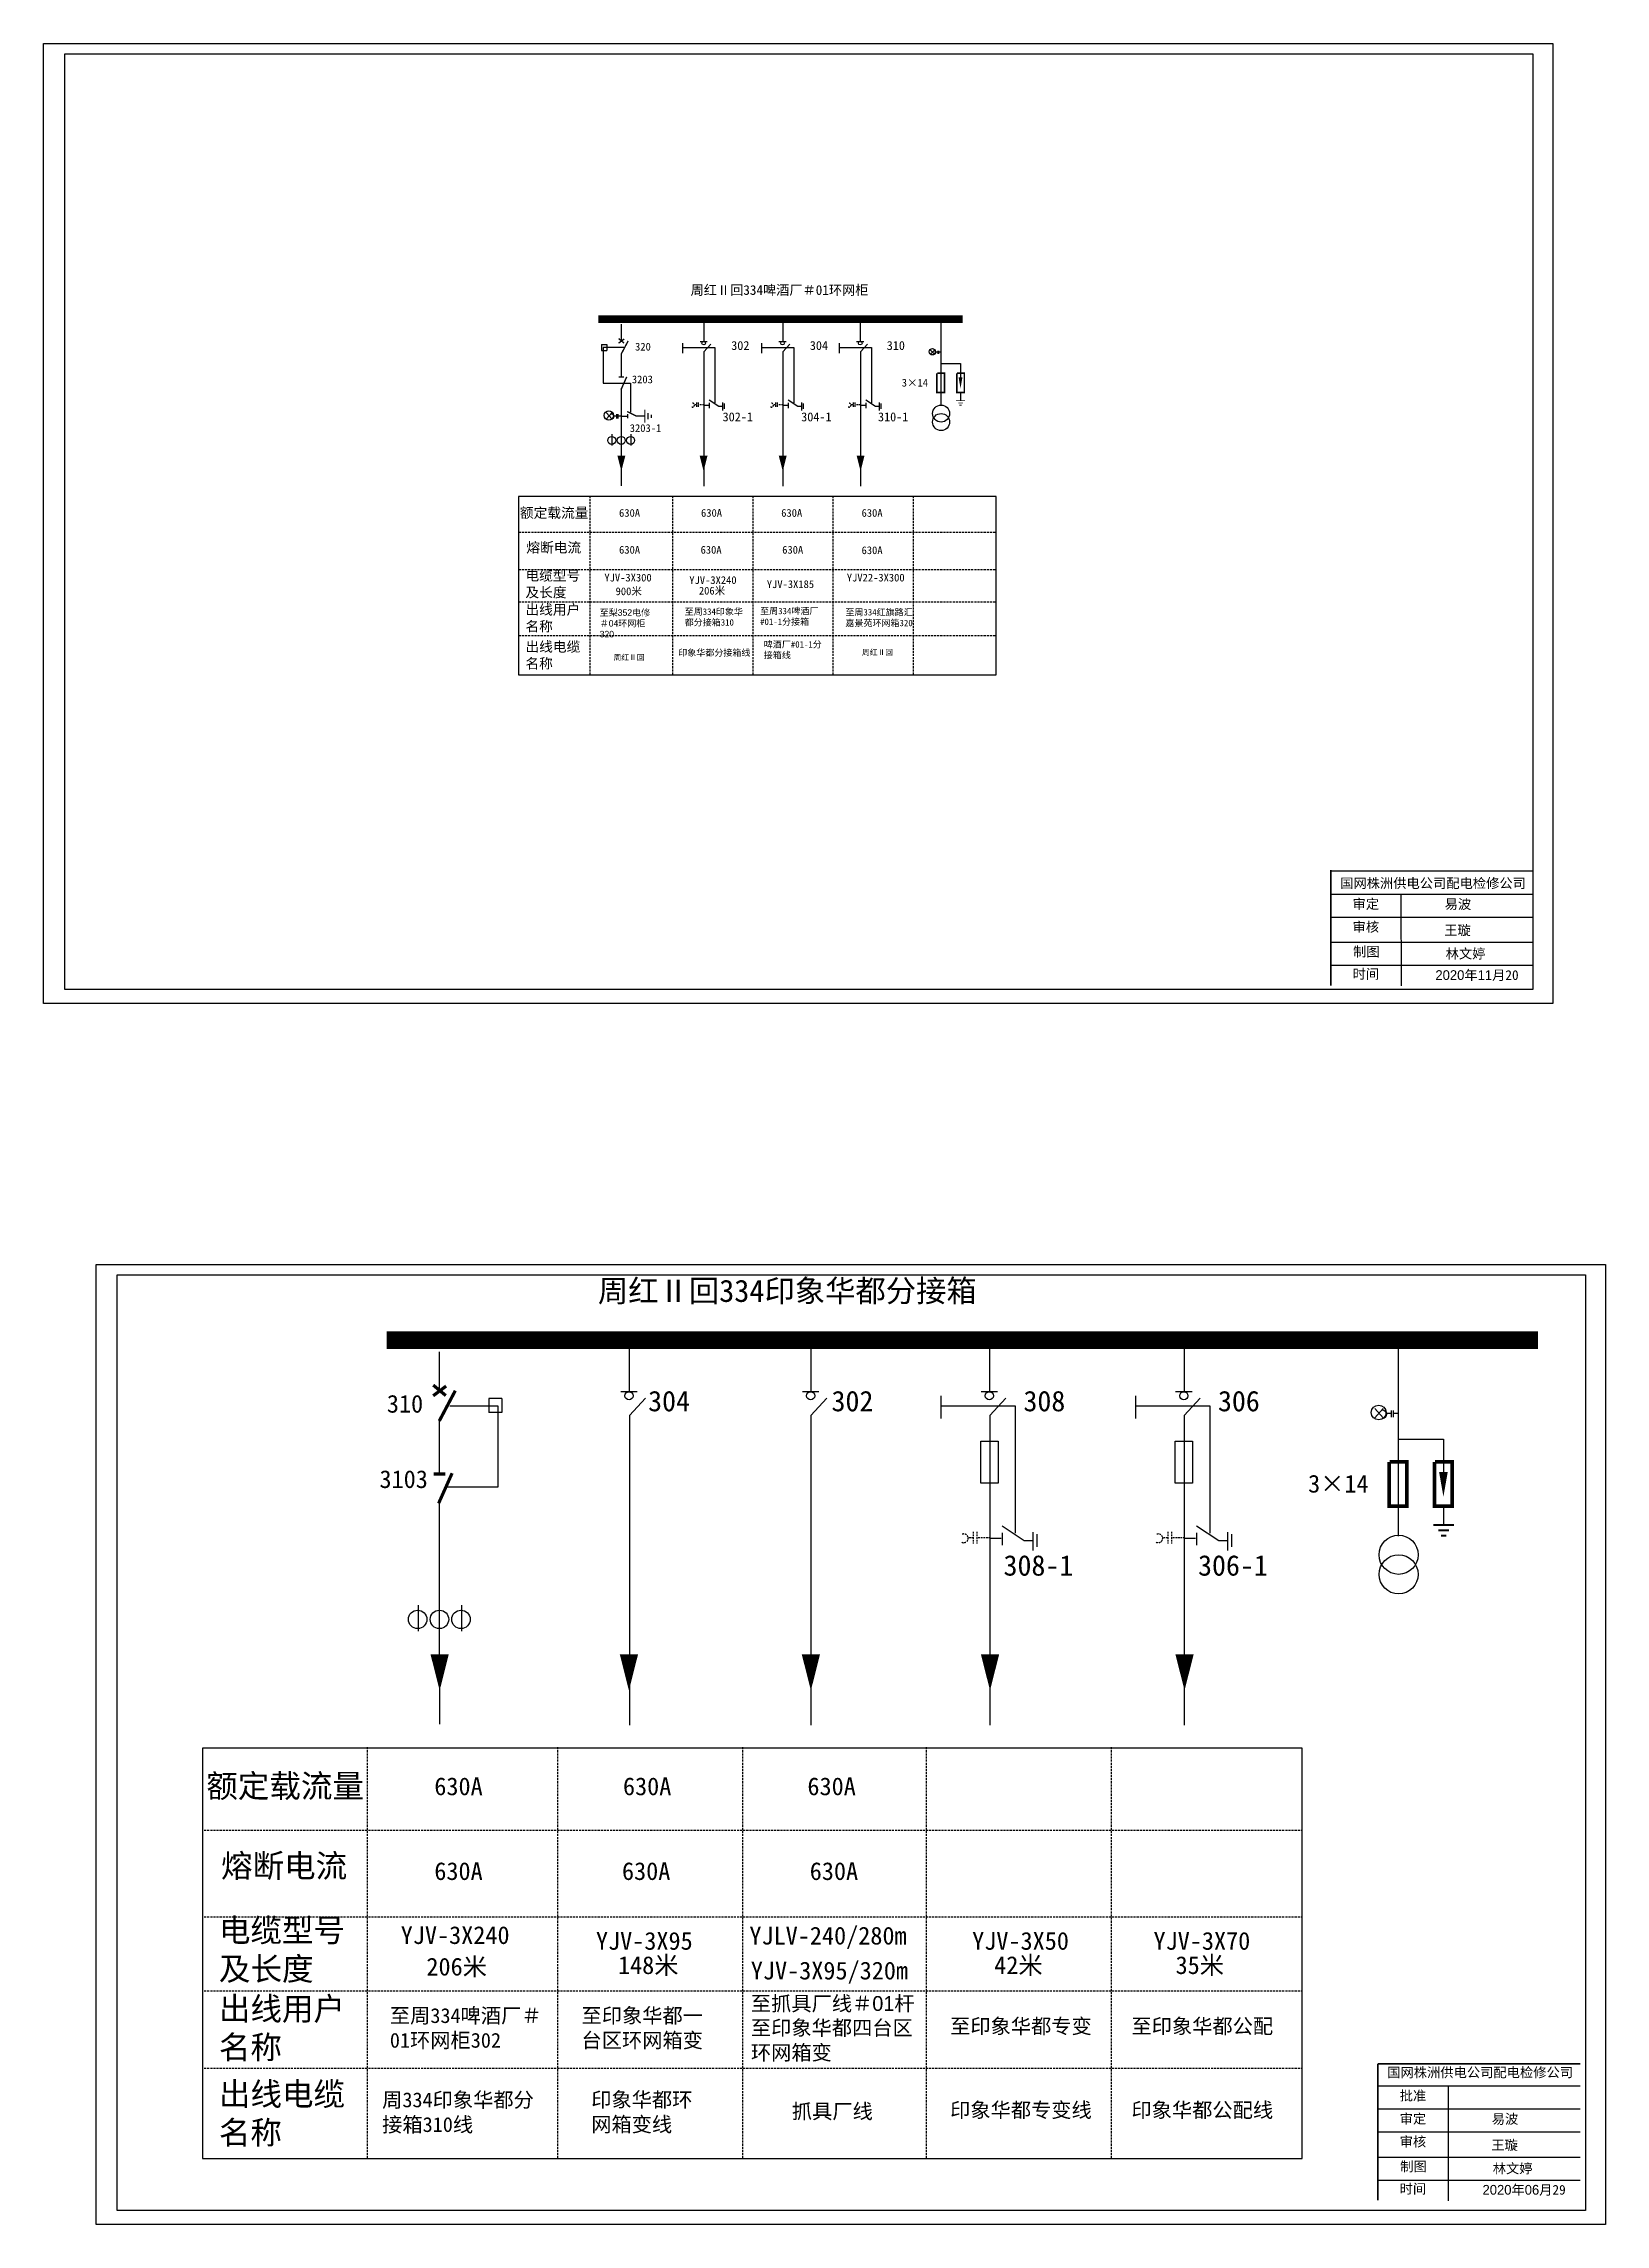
# Model space of a CAD drawing. Extents: x -1623 to -1078, y -1801 to -1525.
# Drawn here: x -1623.2 to -1447.5, y -1772.4 to -1527.1 of the extents above; entities that cross this region are included whole.
import ezdxf

# ---------------------------------------------------------------- set-up
doc = ezdxf.new("R2010")
doc.units = 0
doc.header["$LTSCALE"] = 0.774411
doc.linetypes.add('DASHED', pattern=[0.45, 0.3, -0.15])
doc.linetypes.add('HIDDEN', pattern=[0.375, 0.25, -0.125])
doc.layers.get('0').update_dxf_attribs({"linetype": 'CONTINUOUS'})
doc.layers.add('1', color=7, linetype='CONTINUOUS')
doc.layers.add('F11', color=7, linetype='CONTINUOUS')
doc.styles.get("Standard").update_dxf_attribs({"font": '', "height": 2.5})
doc.styles.add('STYLE1', font='txt.shx', dxfattribs={"height": 2.6})
doc.styles.add('字体', font='KTGB2312.ttf', dxfattribs={"height": 2.5})
doc.styles.add('楷体_GB2312_txtstyle_1.09_0_0', font='KTGB2312.ttf', dxfattribs={"height": 1.0944})
doc.styles.get('Standard').set_extended_font_data('SimSun')

msp = doc.modelspace()

# ---------------------------------------------------------------- texts
for s, height, p in [('周红Ⅱ回334啤酒厂＃01环网柜', 1.0865, (-1550.4, -1555.32)), ('320', 0.869, (-1556.65, -1561.59)), ('3203', 0.869, (-1557.01, -1565.27)), ('3×14', 0.869, (-1526.65, -1565.64)), ('3203-1', 0.869, (-1557.25, -1570.75)), ('630A', 0.869, (-1558.45, -1580.29)), ('630A', 0.869, (-1549.23, -1580.29)), ('630A', 0.869, (-1549.23, -1580.29)), ('630A', 0.869, (-1540.21, -1580.29)), ('630A', 0.869, (-1531.17, -1580.29)), ('630A', 0.869, (-1558.45, -1584.44)), ('630A', 0.869, (-1549.28, -1584.44)), ('630A', 0.869, (-1540.1, -1584.44)), ('630A', 0.869, (-1531.17, -1584.49)), ('YJV-3X300', 0.869, (-1560.1, -1587.57)), ('YJV-3X240', 0.869, (-1550.55, -1587.85)), ('YJV-3X185', 0.869, (-1541.83, -1588.31)), ('YJV22-3X300', 0.8692, (-1532.83, -1587.57)), ('900米', 0.869, (-1558.84, -1589.11)), ('206米', 0.869, (-1549.47, -1589.04)), ('周红Ⅱ回334印象华都分接箱', 2.5, (-1560.83, -1668.63)), ('310', 2, (-1584.57, -1681.09)), ('3103', 2, (-1585.4, -1689.57)), ('3×14', 2, (-1480.94, -1690.08)), ('630A', 2, (-1579.23, -1724.13)), ('630A', 2, (-1558.01, -1724.13)), ('630A', 2, (-1558.01, -1724.13)), ('630A', 2, (-1537.26, -1724.13)), ('630A', 2, (-1579.23, -1733.67)), ('630A', 2, (-1558.12, -1733.67)), ('630A', 2, (-1537, -1733.67)), ('YJV-3X240', 2, (-1583.01, -1740.87)), ('YJV-3X95', 2, (-1561.05, -1741.52)), ('YJLV-240/280m', 2, (-1543.79, -1740.93)), ('YJV-3X50', 2, (-1518.73, -1741.52)), ('YJV-3X70', 2, (-1498.33, -1741.52)), ('148米', 2, (-1558.57, -1744.25)), ('42米', 2, (-1516.25, -1744.25)), ('35米', 2, (-1495.85, -1744.25)), ('206米', 2, (-1580.12, -1744.42)), ('YJV-3X95/320m', 2, (-1543.63, -1744.86))]:
    msp.add_text(s, height=height).set_placement(p)
at = {"linetype": 'DASHED', "attachment_point": 1, "style": 'STYLE1'}
for s, insert, char_height, width in [('{\\f\uffbfﾬￌﾣﾤ_GB2312|b0|i0|c134|p49;额定载流量}', (-1569.6, -1579.28), 1.13, 12.4895), ('{\\f\uffbfﾬￌﾣﾤ_GB2312|b0|i0|c134|p49;熔断电流}', (-1568.88, -1583.18), 1.13, 12.4895), ('{\\f\uffbfﾬￌﾣﾤ_GB2312|b0|i0|c134|p49;电缆型号及长度}', (-1568.98, -1586.34), 1.13, 6.3016), ('{\\f\uffbfﾬￌﾣﾤ_GB2312|b0|i0|c134|p49;出线用户名称}', (-1568.98, -1590.17), 1.13, 6.3016), ('{\\f\uffbfﾬￌﾣﾤ_GB2312|b0|i0|c134|p49;至梨352电修＃04环网柜320}', (-1560.63, -1590.71), 0.7253, 6.472), ('{\\fSimSun|b0|i0|c134|p2;至周334印象华都分接箱310}', (-1551.07, -1590.6), 0.7253, 7.2121), ('{\\fSimSun|b0|i0|c134|p2;至周334啤酒厂#01-1分接箱}', (-1542.58, -1590.53), 0.7253, 7.2121), ('{\\fSimSun|b0|i0|c134|p2;至周334红旗路汇嘉景苑环网箱320}', (-1532.99, -1590.67), 0.7253, 7.8844), ('{\\f\uffbfﾬￌﾣﾤ_GB2312|b0|i0|c134|p49;出线电缆名称}', (-1568.98, -1594.34), 1.13, 6.3016), ('{\\fSimSun|b0|i0|c134|p2;啤酒厂#01-1分接箱线}', (-1542.17, -1594.29), 0.7253, 7.2121), ('印象华都分接箱线', (-1551.79, -1595.22), 0.725, 8.1807), ('{\\f\uffbfﾬￌﾣﾤ_GB2312|b0|i0|c134|p49;额定载流量}', (-1604.88, -1721.79), 2.6, 28.7366), ('{\\f\uffbfﾬￌﾣﾤ_GB2312|b0|i0|c134|p49;熔断电流}', (-1603.22, -1730.77), 2.6, 28.7366), ('{\\f\uffbfﾬￌﾣﾤ_GB2312|b0|i0|c134|p49;电缆型号及长度}', (-1603.46, -1738.03), 2.6, 14.4991), ('{\\f\uffbfﾬￌﾣﾤ_GB2312|b0|i0|c134|p49;出线用户名称}', (-1603.46, -1746.85), 2.6, 14.4991), ('{\\f\uffbfﾬￌﾣﾤ_GB2312|b0|i0|c134|p49;至抓具厂线＃01杆}', (-1543.62, -1746.73), 1.6688, 21.4345), ('{\\fSimSun|b0|i0|c134|p2;至周334啤酒厂＃01环网柜302}', (-1584.23, -1748.09), 1.6688, 17.8569), ('{\\f\uffbfﾬￌﾣﾤ_GB2312|b0|i0|c134|p49;至印象华都一台区环网箱变}', (-1562.67, -1748.09), 1.6688, 14.8913), ('{\\fKaiTi_GB2312|b0|i0|c134|p49;至印象华都四台区\\P环网箱变}', (-1543.62, -1749.47), 1.6688, 21.4345), ('{\\f\uffbfﾬￌﾣﾤ_GB2312|b0|i0|c134|p49;至印象华都专变}', (-1521.21, -1749.28), 1.6688, 18.8256), ('{\\f\uffbfﾬￌﾣﾤ_GB2312|b0|i0|c134|p49;至印象华都公配}', (-1500.81, -1749.28), 1.6688, 18.8256), ('{\\f\uffbfﾬￌﾣﾤ_GB2312|b0|i0|c134|p49;出线电缆名称}', (-1603.46, -1756.45), 2.6, 14.4991), ('{\\fSimSun|b0|i0|c134|p2;周334印象华都分接箱310线}', (-1585.1, -1757.57), 1.6688, 18.1347), ('{\\f\uffbfﾬￌﾣﾤ_GB2312|b0|i0|c134|p49;印象华都环网箱变线}', (-1561.58, -1757.55), 1.6688, 11.6617), ('{\\f\uffbfﾬￌﾣﾤ_GB2312|b0|i0|c134|p49;抓具厂线}', (-1539.01, -1758.86), 1.6688, 16.4727), ('{\\f\uffbfﾬￌﾣﾤ_GB2312|b0|i0|c134|p49;印象华都专变线}', (-1521.21, -1758.72), 1.6688, 18.8256), ('{\\f\uffbfﾬￌﾣﾤ_GB2312|b0|i0|c134|p49;印象华都公配线}', (-1500.81, -1758.72), 1.6688, 18.8256)]:
    msp.add_mtext(s, dxfattribs=dict(at, insert=insert, char_height=char_height, width=width))
at = {"color": 0, "char_height": 0.622, "width": 7.7258, "attachment_point": 1}
for insert in [(-1559.06, -1595.8), (-1531.12, -1595.23)]:
    msp.add_mtext('周红Ⅱ回', dxfattribs=dict(at, insert=insert))
at = {"color": 0, "linetype": 'Continuous', "attachment_point": 1, "style": '字体'}
for s, insert, char_height, width in [('国网株洲供电公司配电检修公司', (-1477.34, -1620.97), 1.0944, 29.9201), ('\\f\uffbfﾬￌﾣﾤ_GB2312|b0|i0|c134|p49;审定', (-1475.94, -1623.31), 1.0944, 8.5588), ('易波', (-1465.58, -1623.33), 1.094, 8.5588), ('\\f\uffbfﾬￌﾣﾤ_GB2312|b0|i0|c134|p49;审核', (-1475.94, -1625.89), 1.0944, 8.5588), ('王璇', (-1465.63, -1626.26), 1.094, 8.5588), ('\\f\uffbfﾬￌﾣﾤ_GB2312|b0|i0|c134|p49;制图', (-1475.88, -1628.67), 1.0944, 8.5588), ('\\f\uffbfﾬￌﾣﾤ_GB2312|b0|i0|c134|p49;时间', (-1475.94, -1631.18), 1.0944, 8.5588), ('国网株洲供电公司配电检修公司', (-1472.04, -1754.77), 1.0944, 29.9201), ('{\\fKaiTi_GB2312|b0|i0|c134|p49;批准}', (-1470.64, -1757.39), 1.0944, 8.5588), ('\\f\uffbfﾬￌﾣﾤ_GB2312|b0|i0|c134|p49;审定', (-1470.64, -1759.99), 1.0944, 8.5588), ('易波', (-1460.28, -1760.01), 1.094, 8.5588), ('\\f\uffbfﾬￌﾣﾤ_GB2312|b0|i0|c134|p49;审核', (-1470.64, -1762.56), 1.0944, 8.5588), ('王璇', (-1460.33, -1762.94), 1.094, 8.5588), ('\\f\uffbfﾬￌﾣﾤ_GB2312|b0|i0|c134|p49;制图', (-1470.58, -1765.35), 1.0944, 8.5588), ('\\f\uffbfﾬￌﾣﾤ_GB2312|b0|i0|c134|p49;时间', (-1470.64, -1767.86), 1.0944, 8.5588)]:
    msp.add_mtext(s, dxfattribs=dict(at, insert=insert, char_height=char_height, width=width))
at = {"color": 7, "linetype": 'Continuous', "char_height": 1.0944, "attachment_point": 1, "style": '楷体_GB2312_txtstyle_1.09_0_0'}
for s, insert, width in [('{\\fSimSun|b0|i0|c134|p2;林文婷}', (-1465.47, -1628.9), 8.5588), ('2020{\\fSimSun|b0|i0|c134|p2;年}11{\\fSimSun|b0|i0|c134|p2;月20}', (-1466.62, -1631.31), 16.0081), ('{\\fSimSun|b0|i0|c134|p2;林文婷}', (-1460.17, -1765.58), 8.5588), ('2020{\\fSimSun|b0|i0|c134|p2;年}06{\\fSimSun|b0|i0|c134|p2;月29}', (-1461.32, -1767.98), 16.0081)]:
    msp.add_mtext(s, dxfattribs=dict(at, insert=insert, width=width))
at = {"layer": 'F11', "lineweight": -3, "attachment_point": 1}
for s, insert, char_height, width in [('\\pl2.30793;302', (-1548.14, -1560.52), 1.0031, 8.4497), ('\\pl2.30793;304', (-1539.3, -1560.52), 1.0031, 8.4497), ('\\pl2.30793;310', (-1530.65, -1560.52), 1.0031, 8.4497), ('\\pl2.30793;302-1', (-1549.11, -1568.55), 1.0031, 8.4497), ('\\pl2.30793;304-1', (-1540.27, -1568.55), 1.0031, 8.4497), ('\\pl2.30793;310-1', (-1531.63, -1568.55), 1.0031, 8.4497), ('\\pl2.30793;304', (-1557.49, -1678.63), 2.3079, 19.4417), ('\\pl2.30793;302', (-1536.86, -1678.63), 2.3079, 19.4417), ('\\pl2.30793;308', (-1515.27, -1678.63), 2.3079, 19.4417), ('\\pl2.30793;306', (-1493.39, -1678.63), 2.3079, 19.4417), ('\\pl2.30793;308-1', (-1517.51, -1697.12), 2.3079, 19.4417), ('\\pl2.30793;306-1', (-1495.63, -1697.12), 2.3079, 19.4417)]:
    msp.add_mtext(s, dxfattribs=dict(at, insert=insert, char_height=char_height, width=width))

# ---------------------------------------------------------------- blocks, each defined once
blk = doc.blocks.new('JD')
for points in [[(-2, 0.2), (-2, -0.2), (2, 0.2), (2, -0.2)], [(1, -1.2), (1, -0.8), (-1, -1.2), (-1, -0.8)], [(-0.5, -1.8), (-0.5, -2.2), (0.5, -1.8), (0.5, -2.2)]]:
    blk.add_trace(points)

# ---------------------------------------------------------------- linework, layer by layer
for p, q in [((-1558.21, -1558.61), (-1558.21, -1560.53)), ((-1522.25, -1558.49), (-1522.25, -1567.76)), ((-1560.44, -1560.89), (-1560.44, -1561.59)), ((-1560.44, -1560.89), (-1559.81, -1560.89)), ((-1560.44, -1561.59), (-1559.81, -1561.59)), ((-1557.9, -1561.26), (-1560.24, -1561.26)), ((-1560.24, -1561.26), (-1560.24, -1565.24)), ((-1559.81, -1560.89), (-1559.81, -1561.59)), ((-1558.21, -1561.95), (-1558.21, -1564.54)), ((-1560.24, -1565.24), (-1557.15, -1565.24)), ((-1557.15, -1565.24), (-1557.15, -1568.52)), ((-1522.26, -1563.03), (-1520.04, -1563.03)), ((-1520.04, -1563.03), (-1520.04, -1564.65)), ((-1558.21, -1565.83), (-1558.21, -1573.47)), ((-1520.04, -1566.35), (-1520.04, -1567.19)), ((-1558.21, -1568.97), (-1557.49, -1568.97)), ((-1556.55, -1568.95), (-1555.56, -1568.95)), ((-1559.25, -1571.01), (-1559.25, -1572.28)), ((-1557.13, -1571.01), (-1557.13, -1572.28)), ((-1558.21, -1574.49), (-1558.21, -1576.82)), ((-1578.67, -1674.23), (-1578.67, -1678.66)), ((-1470.8, -1673.63), (-1470.8, -1694.98)), ((-1577.48, -1680.32), (-1572.1, -1680.32)), ((-1573.08, -1679.49), (-1573.08, -1681.09)), ((-1571.64, -1679.49), (-1573.08, -1679.49)), ((-1572.1, -1680.32), (-1572.1, -1689.48)), ((-1571.64, -1679.49), (-1571.64, -1681.09)), ((-1578.67, -1681.93), (-1578.67, -1687.88)), ((-1571.64, -1681.09), (-1573.08, -1681.09)), ((-1470.82, -1684.08), (-1465.72, -1684.08)), ((-1465.72, -1684.08), (-1465.72, -1687.81)), ((-1572.1, -1689.48), (-1577.74, -1689.48)), ((-1578.67, -1690.86), (-1578.67, -1708.42)), ((-1465.72, -1691.73), (-1465.72, -1693.65)), ((-1581.06, -1702.76), (-1581.06, -1705.69)), ((-1576.18, -1702.76), (-1576.18, -1705.69)), ((-1578.66, -1710.78), (-1578.66, -1716.13))]:
    msp.add_line(p, q)
at = {"linetype": 'Continuous'}
for p, q in [((-1523.4, -1561.53), (-1522.98, -1561.98)), ((-1522.98, -1561.53), (-1523.4, -1561.98)), ((-1559.28, -1568.61), (-1559.88, -1569.26)), ((-1559.88, -1568.61), (-1559.28, -1569.26)), ((-1557.2, -1578), (-1569.78, -1578)), ((-1569.78, -1578), (-1569.78, -1598.06)), ((-1516.03, -1578), (-1557.2, -1578)), ((-1516.03, -1598.06), (-1516.03, -1578)), ((-1569.78, -1598.06), (-1516.03, -1598.06)), ((-1472.48, -1680.62), (-1473.45, -1681.66)), ((-1473.45, -1680.62), (-1472.48, -1681.66)), ((-1605.29, -1718.84), (-1605.29, -1765.01)), ((-1576.34, -1718.84), (-1605.29, -1718.84)), ((-1481.62, -1718.84), (-1576.34, -1718.84)), ((-1481.62, -1765.01), (-1481.62, -1718.84)), ((-1605.29, -1765.01), (-1481.61, -1765.01))]:
    msp.add_line(p, q, dxfattribs=at)
at = {"linetype": 'DASHED'}
for p, q in [((-1561.74, -1577.95), (-1561.74, -1598.06)), ((-1552.44, -1577.95), (-1552.44, -1598.06)), ((-1543.39, -1577.95), (-1543.39, -1598.06)), ((-1534.41, -1577.95), (-1534.41, -1598.06)), ((-1525.37, -1577.95), (-1525.37, -1598.06)), ((-1569.71, -1582.01), (-1516.03, -1582.01)), ((-1569.71, -1586.24), (-1516.03, -1586.24)), ((-1569.71, -1589.86), (-1516.03, -1589.86)), ((-1569.71, -1593.65), (-1516.03, -1593.65)), ((-1586.8, -1718.73), (-1586.8, -1765.01)), ((-1565.39, -1718.73), (-1565.39, -1765.01)), ((-1544.58, -1718.73), (-1544.58, -1765.01)), ((-1523.92, -1718.73), (-1523.92, -1765.01)), ((-1503.11, -1718.73), (-1503.11, -1765.01)), ((-1605.12, -1728.07), (-1481.62, -1728.07)), ((-1605.12, -1737.81), (-1481.62, -1737.81)), ((-1605.12, -1746.13), (-1481.62, -1746.13)), ((-1605.12, -1754.86), (-1481.62, -1754.86))]:
    msp.add_line(p, q, dxfattribs=at)
at = {"color": 0, "linetype": 'Continuous'}
for p, q in [((-1478.39, -1620.14), (-1455.64, -1620.14)), ((-1478.39, -1622.74), (-1455.64, -1622.74)), ((-1470.51, -1622.71), (-1470.49, -1633.08)), ((-1478.39, -1625.33), (-1455.64, -1625.33)), ((-1478.39, -1628.16), (-1455.64, -1628.16)), ((-1478.39, -1630.75), (-1455.64, -1630.75)), ((-1473.09, -1756.82), (-1450.33, -1756.82)), ((-1465.19, -1756.82), (-1465.19, -1769.76)), ((-1473.09, -1759.42), (-1450.33, -1759.42)), ((-1473.09, -1762.01), (-1450.33, -1762.01)), ((-1473.09, -1764.84), (-1450.33, -1764.84)), ((-1473.09, -1767.43), (-1450.33, -1767.43))]:
    msp.add_line(p, q, dxfattribs=at)
for points in [[(-1623.18, -1527.05), (-1453.41, -1527.05), (-1453.41, -1635.04), (-1623.18, -1635.04)], [(-1620.8, -1528.21), (-1455.65, -1528.21), (-1455.65, -1633.48), (-1620.8, -1633.48)], [(-1617.27, -1664.43), (-1447.5, -1664.43), (-1447.5, -1772.42), (-1617.27, -1772.42)], [(-1614.89, -1665.59), (-1449.74, -1665.59), (-1449.74, -1770.86), (-1614.89, -1770.86)]]:
    msp.add_lwpolyline(points, close=True, dxfattribs=at)
for points, const_width in [([(-1560.78, -1558.05), (-1519.81, -1558.05)], 0.869), ([(-1558.51, -1560.76), (-1557.87, -1560.29)], 0.156), ([(-1558.5, -1560.24), (-1557.89, -1560.75)], 0.156), ([(-1558.21, -1561.99), (-1557.43, -1560.51)], 0.156), ([(-1558.49, -1564.58), (-1557.91, -1564.58)], 0.156), ([(-1558.24, -1566.02), (-1557.59, -1564.55)], 0.156), ([(-1522.69, -1564.14), (-1522.69, -1566.3), (-1521.83, -1566.3), (-1521.83, -1564.14), (-1522.66, -1564.14)], 0.183), ([(-1520.47, -1564.14), (-1520.47, -1566.3), (-1519.61, -1566.3), (-1519.61, -1564.14), (-1520.45, -1564.14)], 0.183), ([(-1557.53, -1568.45), (-1556.49, -1568.97)], 0.156), ([(-1557.49, -1568.73), (-1557.49, -1569.21)], 0.156), ([(-1584.59, -1672.94), (-1455.07, -1672.94)], 2), ([(-1579.36, -1679.19), (-1577.9, -1678.1)], 0.36), ([(-1579.35, -1677.99), (-1577.94, -1679.17)], 0.36), ([(-1578.67, -1682.02), (-1576.87, -1678.61)], 0.36), ([(-1579.32, -1687.98), (-1577.99, -1687.98)], 0.36), ([(-1578.75, -1691.3), (-1577.23, -1687.9)], 0.36), ([(-1471.82, -1686.63), (-1471.82, -1691.6), (-1469.83, -1691.6), (-1469.83, -1686.63), (-1471.75, -1686.63)], 0.42), ([(-1466.72, -1686.63), (-1466.72, -1691.6), (-1464.73, -1691.6), (-1464.73, -1686.63), (-1466.65, -1686.63)], 0.42)]:
    msp.add_lwpolyline(points, dxfattribs=dict(const_width=const_width))
for points, format in [([(-1520.04, -1564.62, 0.426, 0, 0), (-1520.04, -1565.84, 0, 0, 0)], "xyseb"), ([(-1559.35, -1568.69, -0.877934), (-1559.34, -1569.33)], "xyb"), ([(-1558.19, -1573.41, 0.89, 0, 0), (-1558.19, -1575.17, 0, 0, 0)], "xyseb"), ([(-1548.94, -1573.41, 0.89, 0, 0), (-1548.94, -1575.17, 0, 0, 0)], "xyseb"), ([(-1540.04, -1573.41, 0.89, 0, 0), (-1540.04, -1575.17, 0, 0, 0)], "xyseb"), ([(-1531.28, -1573.41, 0.89, 0, 0), (-1531.28, -1575.17, 0, 0, 0)], "xyseb"), ([(-1465.72, -1687.75, 0.98, 0, 0), (-1465.72, -1690.54, 0, 0, 0)], "xyseb"), ([(-1578.63, -1708.29, 2.05, 0, 0), (-1578.63, -1712.35, 0, 0, 0)], "xyseb"), ([(-1557.34, -1708.29, 2.05, 0, 0), (-1557.34, -1712.35, 0, 0, 0)], "xyseb"), ([(-1536.87, -1708.29, 2.05, 0, 0), (-1536.87, -1712.35, 0, 0, 0)], "xyseb"), ([(-1516.72, -1708.29, 2.05, 0, 0), (-1516.72, -1712.35, 0, 0, 0)], "xyseb"), ([(-1494.84, -1708.29, 2.05, 0, 0), (-1494.84, -1712.35, 0, 0, 0)], "xyseb")]:
    msp.add_lwpolyline(points, format=format)
for points in [[(-1558.74, -1568.96), (-1559.07, -1568.96)], [(-1558.74, -1568.74), (-1558.74, -1569.22)], [(-1558.59, -1568.74), (-1558.59, -1569.22)], [(-1558.21, -1568.96), (-1558.59, -1568.96)]]:
    msp.add_lwpolyline(points)
at = {"color": 0, "linetype": 'Continuous', "const_width": 0.182}
for points in [[(-1478.4, -1620.04), (-1478.4, -1633.04)], [(-1473.09, -1754.35), (-1473.1, -1769.71)], [(-1473.09, -1754.35), (-1450.33, -1754.35)]]:
    msp.add_lwpolyline(points, dxfattribs=at)
at = {"color": 0, "linetype": 'ByBlock'}
for points in [[(-1517.75, -1684.3), (-1515.81, -1684.3), (-1515.81, -1689.02), (-1517.75, -1689.02)], [(-1495.89, -1684.3), (-1493.95, -1684.3), (-1493.95, -1689.02), (-1495.89, -1689.02)]]:
    msp.add_lwpolyline(points, close=True, dxfattribs=at)
at = {"linetype": 'Continuous'}
for centre, radius in [((-1523.21, -1561.72), 0.361), ((-1559.6, -1568.89), 0.516), ((-1473, -1681.07), 0.83)]:
    msp.add_circle(centre, radius, dxfattribs=at)
for centre, radius in [((-1522.23, -1568.68), 0.956), ((-1522.23, -1569.63), 0.956), ((-1559.27, -1571.7), 0.452), ((-1558.2, -1571.7), 0.452), ((-1557.15, -1571.7), 0.452), ((-1470.76, -1697.08), 2.2), ((-1470.76, -1699.28), 2.2), ((-1581.11, -1704.35), 1.04), ((-1578.65, -1704.35), 1.04), ((-1576.23, -1704.35), 1.04)]:
    msp.add_circle(centre, radius)
at = {"layer": '1'}
for points in [[(-1523.03, -1561.58, -0.877934), (-1523.02, -1562.03)], [(-1523.03, -1561.58, -0.877934), (-1523.02, -1562.02)], [(-1559.35, -1568.68, -0.877934), (-1559.34, -1569.32)], [(-1472.6, -1680.74, -0.877934), (-1472.58, -1681.76)], [(-1472.59, -1680.76, -0.877934), (-1472.57, -1681.78)]]:
    msp.add_lwpolyline(points, format="xyb", dxfattribs=at)
for points in [[(-1522.6, -1561.77), (-1522.83, -1561.77)], [(-1522.6, -1561.62), (-1522.6, -1561.95)], [(-1522.5, -1561.62), (-1522.5, -1561.95)], [(-1522.23, -1561.77), (-1522.5, -1561.77)], [(-1471.61, -1681.19), (-1472.14, -1681.19)], [(-1471.61, -1680.83), (-1471.61, -1681.6)], [(-1471.38, -1680.83), (-1471.38, -1681.6)], [(-1470.77, -1681.19), (-1471.38, -1681.19)]]:
    msp.add_lwpolyline(points, dxfattribs=at)
at = {"layer": 'F11', "lineweight": -3}
for p, q in [((-1548.92, -1558.47), (-1548.92, -1560.54)), ((-1540.04, -1558.47), (-1540.04, -1560.54)), ((-1531.31, -1558.47), (-1531.31, -1560.54)), ((-1551.3, -1560.77), (-1551.3, -1561.88)), ((-1551.3, -1561.26), (-1547.66, -1561.26)), ((-1549.34, -1560.56), (-1548.53, -1560.56)), ((-1548.92, -1561.73), (-1548.13, -1560.87)), ((-1548.92, -1561.73), (-1548.92, -1576.86)), ((-1547.66, -1561.26), (-1547.66, -1567.48)), ((-1542.42, -1560.77), (-1542.42, -1561.88)), ((-1542.42, -1561.26), (-1538.78, -1561.26)), ((-1540.46, -1560.56), (-1539.65, -1560.56)), ((-1540.04, -1561.73), (-1539.25, -1560.87)), ((-1540.04, -1561.73), (-1540.04, -1576.86)), ((-1538.78, -1561.26), (-1538.78, -1567.48)), ((-1533.69, -1560.77), (-1533.69, -1561.88)), ((-1533.69, -1561.26), (-1530.05, -1561.26)), ((-1531.73, -1560.56), (-1530.92, -1560.56)), ((-1531.3, -1561.73), (-1530.52, -1560.87)), ((-1531.3, -1561.73), (-1531.3, -1576.86)), ((-1530.05, -1561.26), (-1530.05, -1567.48)), ((-1548.91, -1567.72), (-1548.36, -1567.72)), ((-1548.31, -1567.12), (-1547.23, -1567.84)), ((-1548.31, -1567.46), (-1548.31, -1568.06)), ((-1547.23, -1567.84), (-1546.8, -1567.84)), ((-1546.8, -1567.44), (-1546.8, -1568.32)), ((-1546.61, -1567.54), (-1546.61, -1568.15)), ((-1540.03, -1567.72), (-1539.48, -1567.72)), ((-1539.43, -1567.12), (-1538.35, -1567.84)), ((-1539.43, -1567.46), (-1539.43, -1568.06)), ((-1538.35, -1567.84), (-1537.92, -1567.84)), ((-1537.92, -1567.44), (-1537.92, -1568.32)), ((-1537.73, -1567.54), (-1537.73, -1568.15)), ((-1531.3, -1567.72), (-1530.74, -1567.72)), ((-1530.7, -1567.12), (-1529.61, -1567.84)), ((-1530.7, -1567.46), (-1530.7, -1568.06)), ((-1529.61, -1567.84), (-1529.19, -1567.84)), ((-1529.18, -1567.44), (-1529.18, -1568.32)), ((-1528.99, -1567.54), (-1528.99, -1568.15)), ((-1557.3, -1673.92), (-1557.3, -1678.68)), ((-1536.87, -1673.92), (-1536.87, -1678.68)), ((-1516.77, -1673.92), (-1516.77, -1678.68)), ((-1494.89, -1673.92), (-1494.89, -1678.68)), ((-1558.26, -1678.72), (-1556.4, -1678.72)), ((-1557.29, -1681.42), (-1555.48, -1679.45)), ((-1537.83, -1678.72), (-1535.97, -1678.72)), ((-1536.86, -1681.42), (-1535.06, -1679.45)), ((-1522.25, -1679.21), (-1522.25, -1681.76)), ((-1522.25, -1680.33), (-1513.88, -1680.33)), ((-1517.73, -1678.72), (-1515.88, -1678.72)), ((-1516.76, -1681.42), (-1514.96, -1679.45)), ((-1513.88, -1680.34), (-1513.88, -1694.64)), ((-1500.37, -1679.21), (-1500.37, -1681.76)), ((-1500.37, -1680.33), (-1492, -1680.33)), ((-1495.85, -1678.72), (-1494, -1678.72)), ((-1494.88, -1681.42), (-1493.08, -1679.45)), ((-1492, -1680.34), (-1492, -1694.64)), ((-1557.29, -1681.42), (-1557.29, -1716.24)), ((-1536.86, -1681.42), (-1536.86, -1716.24)), ((-1516.76, -1681.42), (-1516.76, -1716.24)), ((-1494.88, -1681.42), (-1494.88, -1716.24)), ((-1516.75, -1695.21), (-1515.48, -1695.21)), ((-1515.37, -1693.82), (-1512.88, -1695.48)), ((-1515.37, -1694.6), (-1515.37, -1695.98)), ((-1511.89, -1694.55), (-1511.89, -1696.58)), ((-1511.45, -1694.77), (-1511.45, -1696.2)), ((-1494.87, -1695.21), (-1493.6, -1695.21)), ((-1493.48, -1693.82), (-1491, -1695.48)), ((-1493.48, -1694.6), (-1493.48, -1695.98)), ((-1490.01, -1694.55), (-1490.01, -1696.58)), ((-1489.57, -1694.77), (-1489.57, -1696.2)), ((-1512.88, -1695.48), (-1511.89, -1695.48)), ((-1491, -1695.48), (-1490.01, -1695.48))]:
    msp.add_line(p, q, dxfattribs=at)
at = {"layer": 'F11', "linetype": 'HIDDEN', "lineweight": -3}
for p, q in [((-1549.72, -1567.71), (-1549.99, -1567.71)), ((-1549.72, -1567.42), (-1549.72, -1567.98)), ((-1549.54, -1567.42), (-1549.54, -1567.98)), ((-1548.88, -1567.71), (-1549.5, -1567.71)), ((-1540.84, -1567.71), (-1541.11, -1567.71)), ((-1540.84, -1567.42), (-1540.84, -1567.98)), ((-1540.66, -1567.42), (-1540.66, -1567.98)), ((-1540, -1567.71), (-1540.62, -1567.71)), ((-1532.1, -1567.71), (-1532.38, -1567.71)), ((-1532.1, -1567.42), (-1532.1, -1567.98)), ((-1531.93, -1567.42), (-1531.93, -1567.98)), ((-1531.27, -1567.71), (-1531.89, -1567.71)), ((-1518.6, -1695.18), (-1519.23, -1695.18)), ((-1518.6, -1694.51), (-1518.6, -1695.8)), ((-1518.2, -1694.51), (-1518.2, -1695.8)), ((-1516.68, -1695.18), (-1518.11, -1695.18)), ((-1496.72, -1695.18), (-1497.35, -1695.18)), ((-1496.72, -1694.51), (-1496.72, -1695.8)), ((-1496.32, -1694.51), (-1496.32, -1695.8)), ((-1494.8, -1695.18), (-1496.23, -1695.18))]:
    msp.add_line(p, q, dxfattribs=at)
at = {"layer": 'F11', "lineweight": -3}
for centre, radius in [((-1548.93, -1560.76), 0.2), ((-1540.06, -1560.76), 0.2), ((-1531.32, -1560.76), 0.2), ((-1557.33, -1679.19), 0.459), ((-1536.9, -1679.19), 0.459), ((-1516.8, -1679.19), 0.459), ((-1494.92, -1679.19), 0.459)]:
    msp.add_circle(centre, radius, dxfattribs=at)
at = {"layer": 'F11', "linetype": 'HIDDEN', "lineweight": -3}
for centre, radius in [((-1550.18, -1567.73), 0.214), ((-1541.3, -1567.73), 0.214), ((-1532.57, -1567.73), 0.214), ((-1519.67, -1695.23), 0.492), ((-1497.79, -1695.23), 0.492)]:
    msp.add_arc(centre, radius, 242.566, 111.7046, dxfattribs=at)

# ---------------------------------------------------------------- block references
for p, xscale, yscale, zscale in [((-1520.03, -1567.23), 0.2555552472834961, 0.2555552472480258, 0.2555552472934514), ((-1465.69, -1693.74), 0.5879999999770007, 0.5879999998956009, 0.588)]:
    msp.add_blockref('JD', p, dxfattribs=dict(xscale=xscale, yscale=yscale, zscale=zscale))
at = {"xscale": 0.3650789246402155, "yscale": 0.3650789246402155, "zscale": 0.3650789247049306, "rotation": 90}
msp.add_blockref('JD', (-1555.55, -1568.98), dxfattribs=at)

msp.set_redraw_order([(e.dxf.handle, doc.entitydb.next_handle()) for e in msp.query("TEXT MTEXT ATTDEF DIMENSION ARC_DIMENSION")])  # texts and dimensions are drawn at this point

doc.saveas('drawing.dxf')
